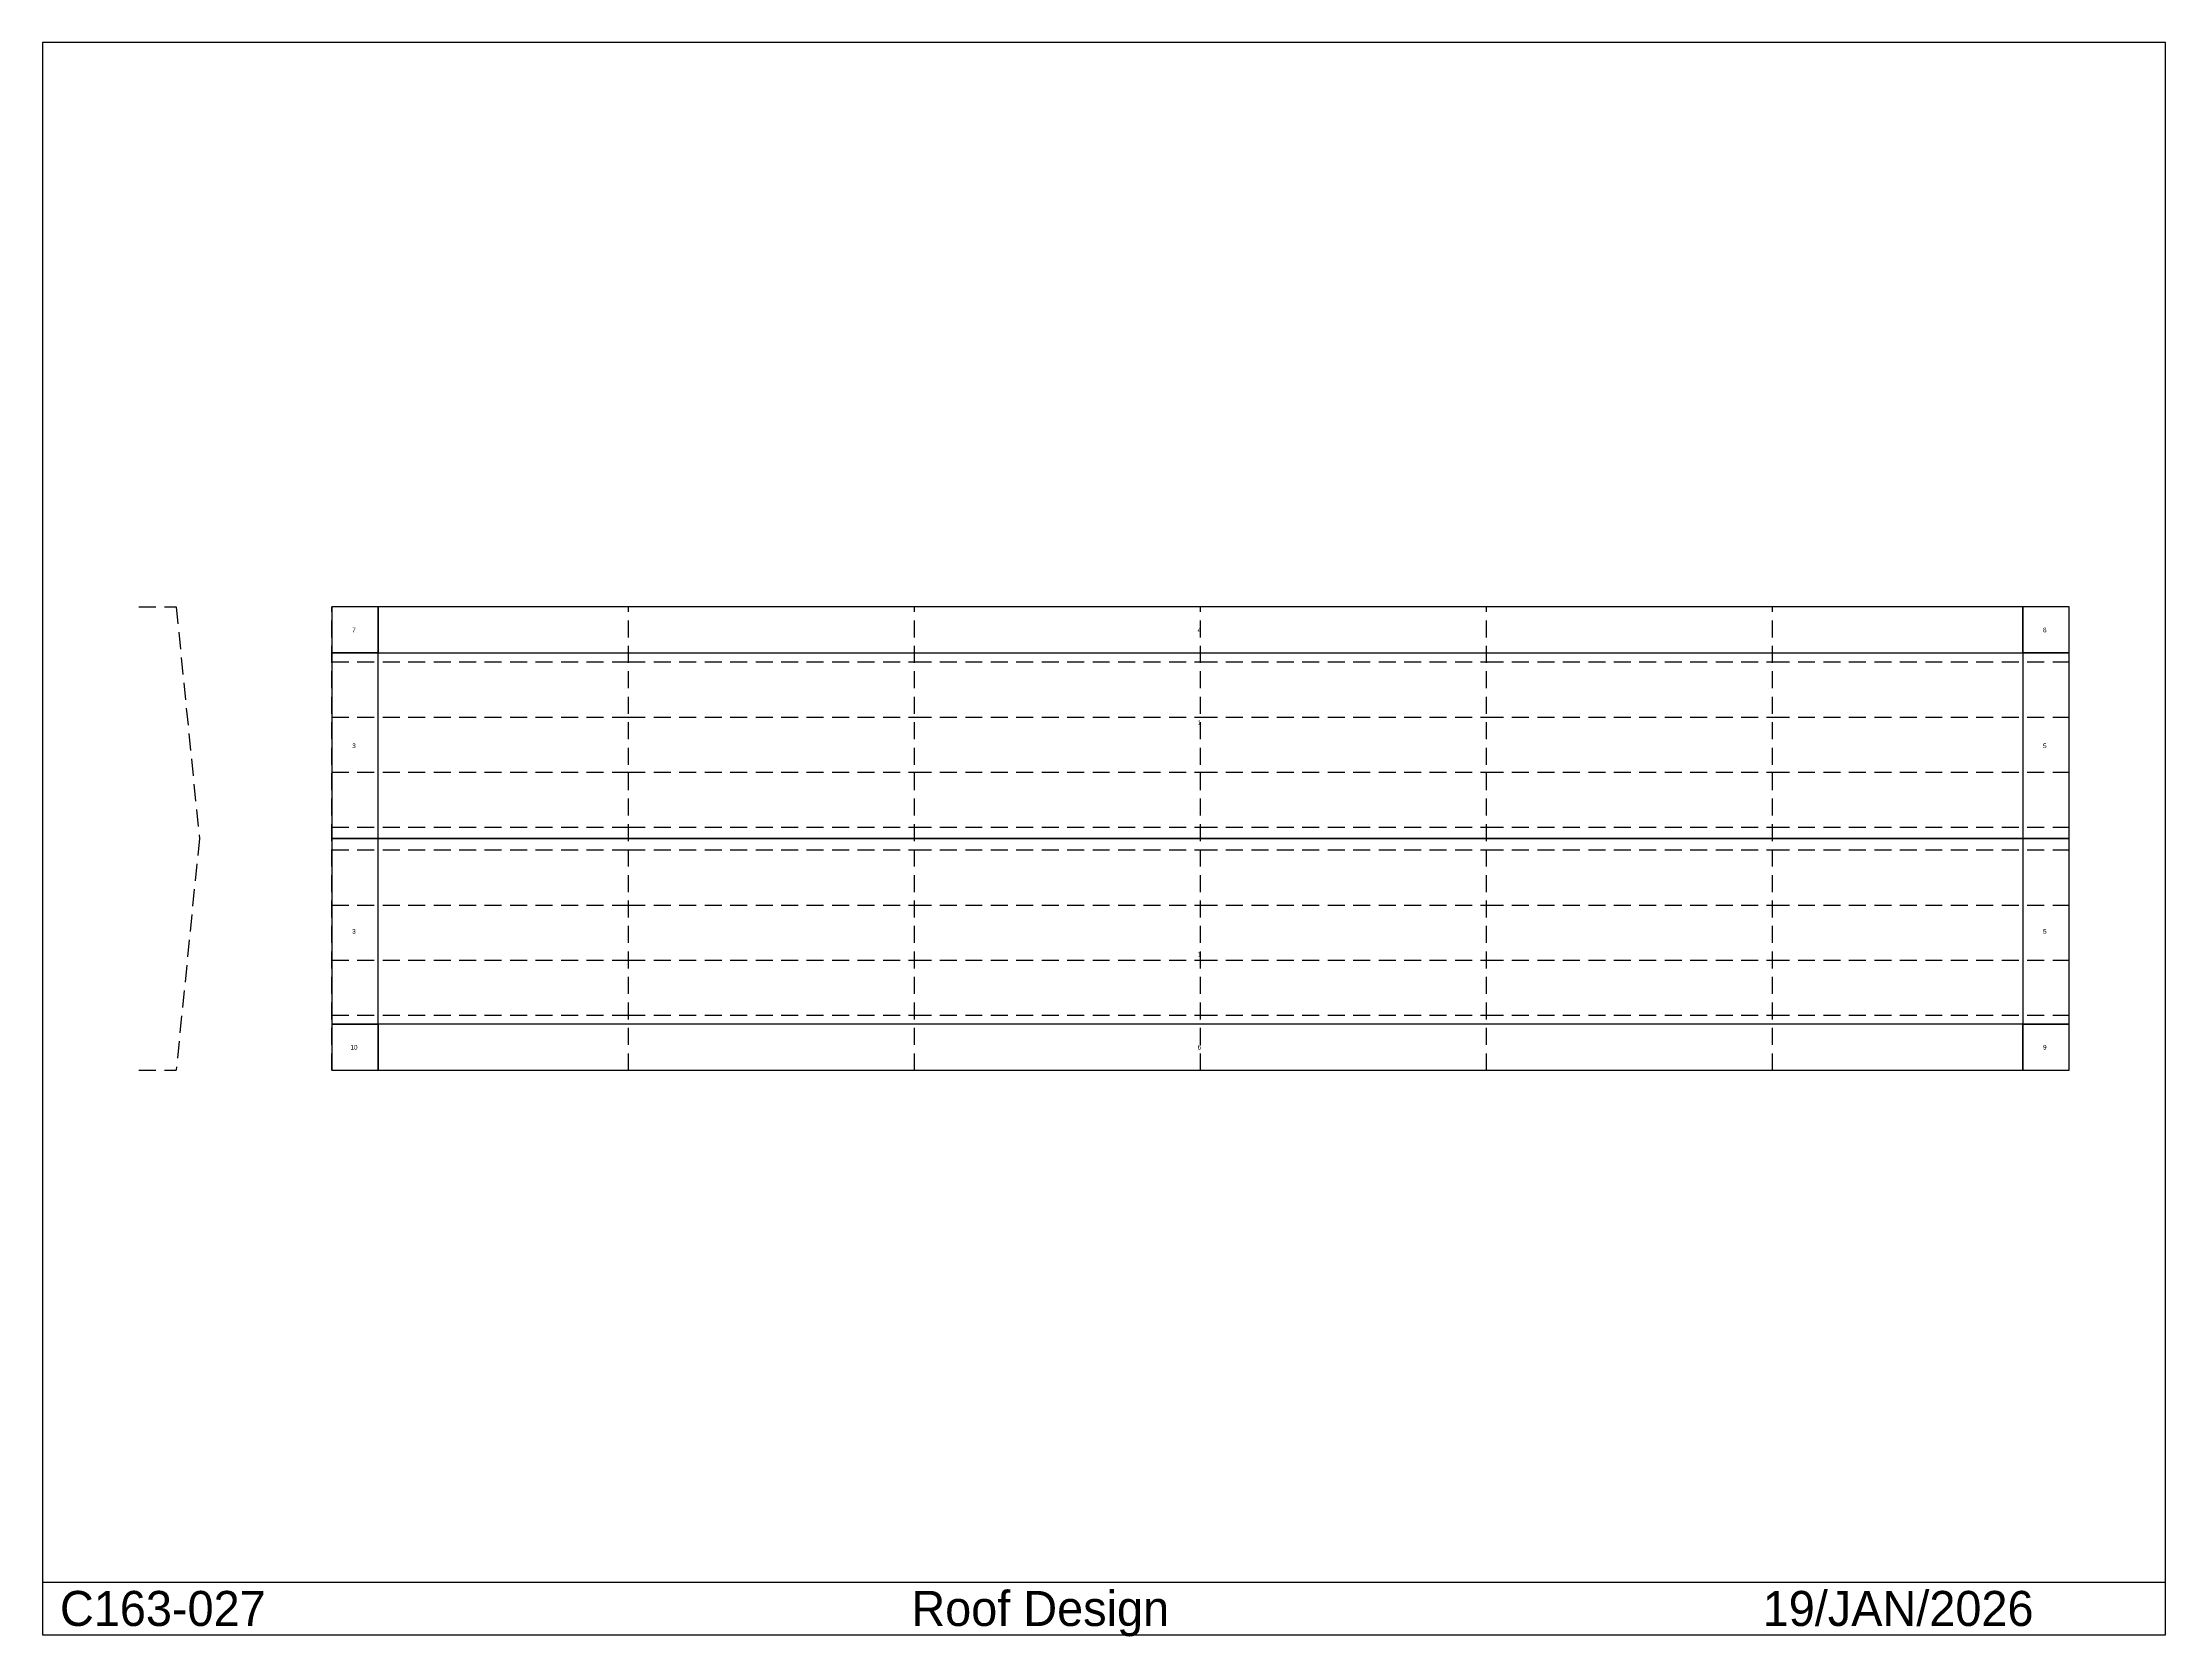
# Model space of a CAD drawing. Extents: x -635 to 4023, y -1242 to 2255.
import ezdxf

# ---------------------------------------------------------------- set-up
doc = ezdxf.new("R2010")
doc.units = 0
doc.linetypes.add('CONTIN', pattern=[0])
doc.linetypes.add('DASHED', pattern=[55.87, 37.25, -18.62])
doc.layers.get('0').update_dxf_attribs({"linetype": 'CONTIN'})
for name, color, linetype in [('20', 1, 'CONTIN'), ('22', 7, 'DASHED'), ('23', 7, 'DASHED')]:
    doc.layers.add(name, color=color, linetype=linetype)

msp = doc.modelspace()

# ---------------------------------------------------------------- linework, layer by layer
for p, q in [((4022.532, 2254.847), (-634.839, 2254.847)), ((-634.839, 2254.847), (-634.839, -1238.181)), ((4022.532, -1238.181), (4022.532, 2254.847)), ((-634.839, -1122.911), (4022.532, -1122.911)), ((-634.839, -1238.181), (4022.532, -1238.181))]:
    msp.add_line(p, q)
at = {"layer": '20'}
for p, q in [((0, 1016.667), (0, 508.333)), ((3810.833, 1016.667), (0, 1016.667)), ((0, 1016.667), (0, 915.505)), ((101.667, 1016.667), (0, 1016.667)), ((101.667, 1016.667), (101.667, 915.505)), ((3709.167, 1016.667), (101.667, 1016.667)), ((101.667, 915.505), (101.667, 1016.667)), ((3709.167, 915.505), (3709.167, 1016.667)), ((3709.167, 1016.667), (3709.167, 915.505)), ((3810.833, 1016.667), (3709.167, 1016.667)), ((3810.833, 508.333), (3810.833, 1016.667)), ((3810.833, 915.505), (3810.833, 1016.667)), ((0, 915.505), (0, 508.333)), ((101.667, 915.505), (0, 915.505)), ((0, 915.505), (101.667, 915.505)), ((101.667, 508.333), (101.667, 915.505)), ((101.667, 915.505), (3709.167, 915.505)), ((3709.167, 915.505), (3709.167, 508.333)), ((3810.833, 915.505), (3709.167, 915.505)), ((3709.167, 915.505), (3810.833, 915.505)), ((3810.833, 508.333), (3810.833, 915.505)), ((0, 508.333), (3810.833, 508.333)), ((0, 508.333), (101.667, 508.333)), ((0, 508.333), (0, 0)), ((3810.833, 508.333), (0, 508.333)), ((0, 508.333), (0, 101.162)), ((101.667, 508.333), (0, 508.333)), ((101.667, 101.162), (101.667, 508.333)), ((3709.167, 508.333), (3810.833, 508.333)), ((3709.167, 508.333), (3709.167, 101.162)), ((3810.833, 508.333), (3709.167, 508.333)), ((3810.833, 0), (3810.833, 508.333)), ((3810.833, 101.162), (3810.833, 508.333)), ((0, 101.162), (101.667, 101.162)), ((0, 101.162), (0, 0)), ((101.667, 101.162), (0, 101.162)), ((101.667, 101.162), (101.667, 0)), ((3709.167, 101.162), (101.667, 101.162)), ((101.667, 0), (101.667, 101.162)), ((3709.167, 101.162), (3810.833, 101.162)), ((3709.167, 0), (3709.167, 101.162)), ((3709.167, 101.162), (3709.167, 0)), ((3810.833, 101.162), (3709.167, 101.162)), ((3810.833, 0), (3810.833, 101.162)), ((0, 0), (3810.833, 0)), ((0, 0), (101.667, 0)), ((101.667, 0), (3709.167, 0)), ((3709.167, 0), (3810.833, 0))]:
    msp.add_line(p, q, dxfattribs=at)
at = {"layer": '22'}
for p, q in [((-423.14, 1016.667), (-341.473, 1016.667)), ((-341.473, 1016.667), (-290.64, 508.333)), ((0, 895.802), (650.417, 895.802)), ((650.417, 895.802), (1277.917, 895.802)), ((1277.917, 895.802), (1905.417, 895.802)), ((1905.417, 895.802), (2532.917, 895.802)), ((2532.917, 895.802), (3160.417, 895.802)), ((3160.417, 895.802), (3810.833, 895.802)), ((0, 774.938), (650.417, 774.938)), ((650.417, 774.938), (1277.917, 774.938)), ((1277.917, 774.938), (1905.417, 774.938)), ((1905.417, 774.938), (2532.917, 774.938)), ((2532.917, 774.938), (3160.417, 774.938)), ((3160.417, 774.938), (3810.833, 774.938)), ((0, 654.074), (650.417, 654.074)), ((650.417, 654.074), (1277.917, 654.074)), ((1277.917, 654.074), (1905.417, 654.074)), ((1905.417, 654.074), (2532.917, 654.074)), ((2532.917, 654.074), (3160.417, 654.074)), ((3160.417, 654.074), (3810.833, 654.074)), ((0, 533.209), (650.417, 533.209)), ((650.417, 533.209), (1277.917, 533.209)), ((1277.917, 533.209), (1905.417, 533.209)), ((1905.417, 533.209), (2532.917, 533.209)), ((2532.917, 533.209), (3160.417, 533.209)), ((3160.417, 533.209), (3810.833, 533.209)), ((-290.64, 508.333), (-341.473, 0)), ((0, 508.333), (3810.833, 508.333)), ((0, 483.457), (650.417, 483.457)), ((650.417, 483.457), (1277.917, 483.457)), ((1277.917, 483.457), (1905.417, 483.457)), ((1905.417, 483.457), (2532.917, 483.457)), ((2532.917, 483.457), (3160.417, 483.457)), ((3160.417, 483.457), (3810.833, 483.457)), ((0, 362.593), (650.417, 362.593)), ((650.417, 362.593), (1277.917, 362.593)), ((1277.917, 362.593), (1905.417, 362.593)), ((1905.417, 362.593), (2532.917, 362.593)), ((2532.917, 362.593), (3160.417, 362.593)), ((3160.417, 362.593), (3810.833, 362.593)), ((0, 241.729), (650.417, 241.729)), ((650.417, 241.729), (1277.917, 241.729)), ((1277.917, 241.729), (1905.417, 241.729)), ((1905.417, 241.729), (2532.917, 241.729)), ((2532.917, 241.729), (3160.417, 241.729)), ((3160.417, 241.729), (3810.833, 241.729)), ((0, 120.864), (650.417, 120.864)), ((650.417, 120.864), (1277.917, 120.864)), ((1277.917, 120.864), (1905.417, 120.864)), ((1905.417, 120.864), (2532.917, 120.864)), ((2532.917, 120.864), (3160.417, 120.864)), ((3160.417, 120.864), (3810.833, 120.864)), ((-423.14, 0), (-341.473, 0))]:
    msp.add_line(p, q, dxfattribs=at)
at = {"layer": '23'}
for p, q in [((0, 0), (0, 1016.667)), ((650.417, 0), (650.417, 1016.667)), ((1277.917, 0), (1277.917, 1016.667)), ((1905.417, 0), (1905.417, 1016.667)), ((2532.917, 0), (2532.917, 1016.667)), ((3160.417, 0), (3160.417, 1016.667)), ((3810.833, 0), (3810.833, 1016.667))]:
    msp.add_line(p, q, dxfattribs=at)

# ---------------------------------------------------------------- texts
for s, p in [('C163-027', (-596.415, -1218.969)), ('Roof Design', (1271.19, -1218.969)), ('19/JAN/2026', (3138.796, -1218.969))]:
    msp.add_text(s, height=76.847).set_placement(p)
at = {"layer": '20'}
for s, p in [(' 7', (40.673, 961.006)), (' 4', (1895.257, 961.006)), (' 8', (3749.84, 961.006)), (' 1', (1895.257, 757.42)), (' 3', (40.673, 706.839)), (' 5', (3749.84, 706.839)), (' 3', (40.673, 299.668)), (' 5', (3749.84, 299.668)), (' 1', (1895.257, 249.087)), ('10', (40.673, 45.501)), (' 6', (1895.257, 45.501)), (' 9', (3749.84, 45.501))]:
    msp.add_text(s, height=10.16, dxfattribs=at).set_placement(p)

doc.saveas('drawing.dxf')
